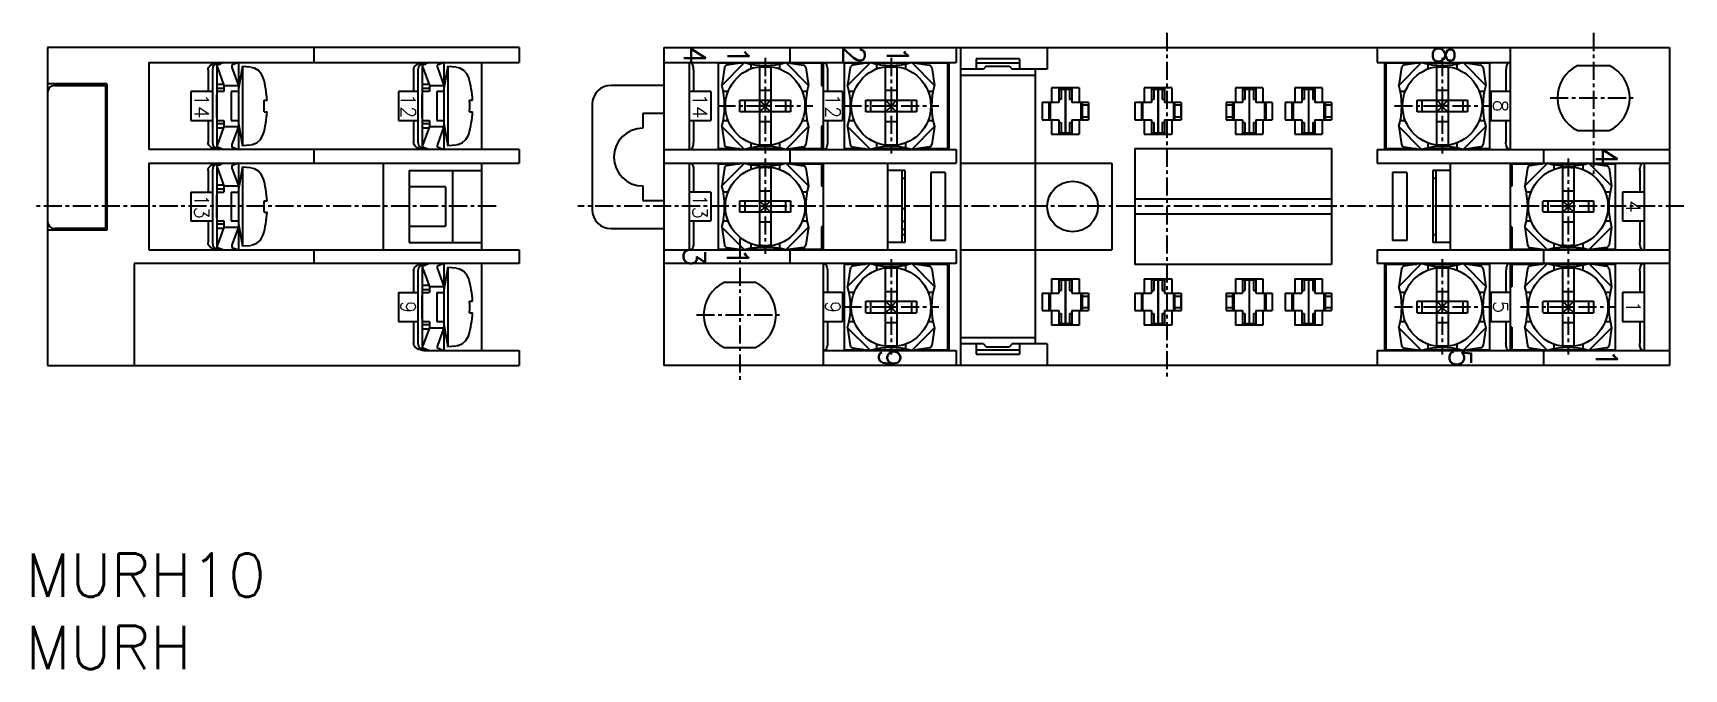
# Model space of a CAD drawing. Extents: x 83 to 197, y 71 to 115.
import ezdxf
from ezdxf.enums import TextEntityAlignment as Align

# ---------------------------------------------------------------- set-up
doc = ezdxf.new("R2010")
doc.units = 0
doc.linetypes.add('CENTER', pattern=[2, 1.25, -0.25, 0.25, -0.25])
doc.layers.get('0').update_dxf_attribs({"linetype": 'CONTINUOUS'})
doc.layers.add('CENTER', color=1, linetype='CENTER')
doc.styles.get("Standard").update_dxf_attribs({"font": 'txt.shx', "bigfont": 'extfont.shx'})

msp = doc.modelspace()

# ---------------------------------------------------------------- texts
at = {"color": 7, "linetype": 'CONTINUOUS'}
for s, height, p in [('4', 1.5, (128.64, 113.27)), ('1', 1.5, (131.64, 113.27)), ('2', 1.5, (139.65, 113.28)), ('1', 1.5, (142.65, 113.28)), ('8', 1.5, (180.4, 113.28)), ('14', 1, (94.55, 109.76)), ('12', 1, (108.83, 109.76)), ('14', 1, (129, 109.76)), ('12', 1, (138.18, 109.76)), ('8', 1, (184.33, 109.76)), ('4', 1.5, (191.65, 106.28)), ('13', 1, (94.55, 102.81)), ('13', 1, (129, 102.81)), ('4', 1, (193.5, 102.81)), ('3', 1.5, (128.61, 99.33)), ('1', 1.5, (131.61, 99.33)), ('9', 1, (108.83, 95.86)), ('9', 1, (138.18, 95.86)), ('5', 1, (184.33, 95.86)), ('1', 1, (193.5, 95.86)), ('9', 1.5, (142.1, 92.33)), ('5', 1.5, (181.55, 92.33)), ('1', 1.5, (191.65, 92.33))]:
    msp.add_text(s, height=height, rotation=270, dxfattribs=at).set_placement(p, align=Align.MIDDLE)
for s, p in [('MURH10', (82.39, 77.33)), ('MURH', (82.39, 72.33))]:
    msp.add_text(s, height=3, dxfattribs=at).set_placement(p, align=Align.MIDDLE_LEFT)

# ---------------------------------------------------------------- linework, layer by layer
at = {"color": 7, "linetype": 'CONTINUOUS'}
for p, q in [((116.5, 113.81), (83.9, 113.81)), ((83.9, 113.81), (83.9, 91.81)), ((102.3, 113.81), (102.3, 112.76)), ((116.5, 113.81), (116.5, 112.76)), ((126.5, 113.81), (196, 113.81)), ((126.5, 113.81), (126.5, 91.81)), ((135.2, 113.81), (135.2, 112.76)), ((146.7, 113.81), (146.7, 112.76)), ((147, 113.81), (147, 91.81)), ((148.08, 113.01), (148.08, 112.31)), ((151.08, 113.01), (148.08, 113.01)), ((151.08, 113.01), (151.08, 112.31)), ((153, 113.81), (153, 112.31)), ((175.8, 113.81), (175.8, 112.76)), ((185, 113.81), (185, 106.76)), ((196, 113.81), (196, 91.81)), ((90.9, 112.76), (90.9, 106.76)), ((90.9, 112.76), (116.5, 112.76)), ((95, 112.26), (95, 110.76)), ((95.3, 112.26), (95.3, 107.26)), ((95.58, 112.71), (95.6, 112.71)), ((95.6, 112.71), (95.6, 106.81)), ((95.6, 112.65), (95.84, 112.65)), ((96.1, 112.76), (95.65, 112.58)), ((95.65, 112.41), (96.1, 111.18)), ((97.1, 112.76), (96.65, 112.58)), ((96.65, 112.41), (97.1, 111.18)), ((97.1, 112.76), (97.1, 106.76)), ((97.37, 112.51), (97.1, 110.96)), ((97.37, 112.51), (97.94, 112.46)), ((97.37, 112.51), (97.37, 107.01)), ((98, 112.45), (98, 112.42)), ((109.2, 112.26), (109.2, 110.76)), ((109.5, 112.26), (109.5, 107.26)), ((109.78, 112.71), (109.8, 112.71)), ((109.8, 112.71), (109.8, 106.81)), ((109.8, 112.65), (110.04, 112.65)), ((110.3, 112.76), (109.85, 112.58)), ((109.85, 112.41), (110.3, 111.18)), ((111.3, 112.76), (110.85, 112.58)), ((110.85, 112.41), (111.3, 111.18)), ((111.3, 112.76), (111.3, 106.76)), ((111.57, 112.51), (111.3, 110.96)), ((111.57, 112.51), (112.14, 112.46)), ((111.57, 112.51), (111.57, 107.01)), ((112.2, 112.45), (112.2, 112.42)), ((113.9, 112.76), (113.9, 106.76)), ((126.5, 112.76), (146.7, 112.76)), ((128.25, 112.76), (128.25, 106.76)), ((128.55, 112.26), (128.55, 110.76)), ((130.25, 112.76), (130.25, 106.76)), ((131.9, 112.73), (130.25, 112.73)), ((131.73, 112.71), (130.25, 112.71)), ((132.07, 112.76), (130.5, 111.18)), ((130.68, 112.41), (130.5, 111.18)), ((132.07, 112.76), (130.85, 112.58)), ((131.25, 112.73), (131.25, 112.71)), ((131.25, 112.73), (131.3, 112.71)), ((134.84, 112.73), (132.16, 112.73)), ((134.74, 112.71), (132.26, 112.71)), ((132.5, 112.65), (132.5, 112.32)), ((133.1, 112.42), (133.1, 107.09)), ((133.9, 112.42), (133.9, 107.09)), ((134.5, 112.65), (134.5, 112.32)), ((134.93, 112.76), (136.15, 112.58)), ((134.93, 112.76), (136.5, 111.18)), ((137.5, 112.73), (135.1, 112.73)), ((137.4, 112.71), (135.27, 112.71)), ((136.32, 112.41), (136.5, 111.18)), ((137.15, 112.73), (137.1, 112.71)), ((137.15, 112.73), (137.15, 112.71)), ((137.4, 112.71), (137.4, 111.16)), ((137.5, 112.76), (137.5, 106.76)), ((137.8, 112.26), (137.8, 110.76)), ((138.95, 112.76), (138.95, 106.76)), ((140.6, 112.73), (138.95, 112.73)), ((140.43, 112.71), (138.95, 112.71)), ((140.77, 112.76), (139.2, 111.18)), ((139.38, 112.41), (139.2, 111.18)), ((140.77, 112.76), (139.55, 112.58)), ((139.95, 112.73), (139.98, 112.71)), ((139.95, 112.73), (139.95, 112.71)), ((143.54, 112.73), (140.86, 112.73)), ((143.44, 112.71), (140.96, 112.71)), ((141.2, 112.65), (141.2, 112.32)), ((141.8, 112.42), (141.8, 107.09)), ((142.6, 112.42), (142.6, 107.09)), ((142.65, 112.73), (142.63, 112.71)), ((142.65, 112.73), (142.65, 112.71)), ((142.95, 112.76), (142.95, 112.73)), ((143.2, 112.65), (143.2, 112.32)), ((143.63, 112.76), (144.85, 112.58)), ((143.63, 112.76), (145.2, 111.18)), ((146.2, 112.73), (143.8, 112.73)), ((146.1, 112.71), (143.97, 112.71)), ((145.02, 112.41), (145.2, 111.18)), ((145.85, 112.76), (145.85, 112.73)), ((146.1, 112.71), (146.1, 106.81)), ((146.15, 111.93), (146.1, 111.93)), ((146.15, 112.73), (146.15, 111.93)), ((146.2, 112.23), (146.15, 112.23)), ((146.2, 112.76), (146.2, 106.76)), ((148.58, 112.31), (147, 112.31)), ((152.15, 111.86), (147, 111.86)), ((151.08, 112.73), (148.08, 112.73)), ((148.78, 112.51), (148.58, 112.31)), ((148.78, 112.51), (150.38, 112.51)), ((150.38, 112.51), (150.58, 112.31)), ((153, 112.31), (150.58, 112.31)), ((152.15, 112.31), (152.15, 93.31)), ((175.8, 112.76), (185, 112.76)), ((176.3, 112.76), (176.3, 106.76)), ((178.7, 112.73), (176.3, 112.73)), ((176.35, 112.23), (176.3, 112.23)), ((176.35, 112.73), (176.35, 111.93)), ((176.4, 111.93), (176.35, 111.93)), ((178.53, 112.71), (176.4, 112.71)), ((176.4, 112.71), (176.4, 106.81)), ((176.65, 112.76), (176.65, 112.73)), ((178.87, 112.76), (177.3, 111.18)), ((177.48, 112.41), (177.3, 111.18)), ((178.87, 112.76), (177.65, 112.58)), ((181.64, 112.73), (178.96, 112.73)), ((181.54, 112.71), (179.06, 112.71)), ((179.3, 112.65), (179.3, 112.32)), ((179.55, 112.76), (179.55, 112.73)), ((179.85, 112.73), (179.85, 112.71)), ((179.85, 112.73), (179.88, 112.71)), ((179.9, 112.42), (179.9, 107.09)), ((180.7, 112.42), (180.7, 107.09)), ((181.3, 112.65), (181.3, 112.32)), ((181.73, 112.76), (183.3, 111.18)), ((181.73, 112.76), (182.95, 112.58)), ((183.55, 112.73), (181.9, 112.73)), ((183.55, 112.71), (182.07, 112.71)), ((182.55, 112.73), (182.53, 112.71)), ((182.55, 112.73), (182.55, 112.71)), ((183.12, 112.41), (183.3, 111.18)), ((183.55, 112.76), (183.55, 106.76)), ((184.7, 112.26), (184.7, 110.76)), ((189.66, 112.56), (191.84, 112.56)), ((88, 111.28), (83.9, 111.28)), ((88, 111.28), (88, 101.18)), ((95.3, 110.76), (93.8, 110.76)), ((93.8, 110.76), (93.8, 108.76)), ((95.6, 111.26), (96.08, 111.26)), ((96.1, 110.96), (95.6, 110.96)), ((96.1, 110.76), (95.6, 110.76)), ((96.1, 111.18), (97.1, 111.18)), ((96.1, 111.18), (96.1, 110.76)), ((97.1, 110.76), (96.6, 110.76)), ((96.6, 110.76), (96.6, 108.76)), ((109.5, 110.76), (108.15, 110.76)), ((108.15, 110.76), (108.15, 108.76)), ((109.8, 111.26), (110.28, 111.26)), ((110.3, 110.96), (109.8, 110.96)), ((110.3, 110.76), (109.8, 110.76)), ((110.3, 111.18), (110.3, 110.76)), ((110.3, 111.18), (111.3, 111.18)), ((110.8, 110.76), (110.8, 108.76)), ((111.3, 110.76), (110.8, 110.76)), ((126.5, 111.18), (122.85, 111.18)), ((129.75, 110.76), (128.25, 110.76)), ((129.75, 110.76), (129.75, 108.76)), ((130.94, 110.76), (130.6, 110.76)), ((133.9, 110.82), (133.1, 110.82)), ((136.4, 110.76), (136.06, 110.76)), ((137.4, 111.71), (137.5, 111.71)), ((137.5, 111.23), (137.4, 111.23)), ((137.5, 111.18), (137.4, 111.18)), ((137.5, 111.16), (137.4, 111.16)), ((138.85, 110.76), (137.5, 110.76)), ((138.85, 110.76), (138.85, 108.76)), ((139.64, 110.76), (139.3, 110.76)), ((142.6, 110.82), (141.8, 110.82)), ((145.1, 110.76), (144.76, 110.76)), ((146.1, 111.53), (146.15, 111.53)), ((146.2, 111.23), (146.1, 111.23)), ((146.2, 111.73), (146.15, 111.73)), ((146.15, 111.73), (146.15, 111.23)), ((155.2, 111.01), (153.3, 111.01)), ((153.3, 111.01), (153.3, 110.01)), ((153.8, 111.01), (153.8, 110.01)), ((154.24, 110.91), (153.8, 110.91)), ((153.96, 110.91), (153.96, 110.21)), ((154.24, 110.91), (154.24, 107.91)), ((154.26, 110.91), (154.26, 107.91)), ((154.7, 110.91), (154.26, 110.91)), ((154.54, 110.91), (154.54, 110.21)), ((154.7, 111.01), (154.7, 110.01)), ((155.2, 111.01), (155.2, 110.01)), ((161.6, 111.01), (159.7, 111.01)), ((159.7, 111.01), (159.7, 110.01)), ((160.2, 111.01), (160.2, 110.01)), ((160.64, 110.91), (160.2, 110.91)), ((160.36, 110.91), (160.36, 110.21)), ((160.64, 110.91), (160.64, 107.91)), ((161.1, 110.91), (160.66, 110.91)), ((160.66, 110.91), (160.66, 107.91)), ((160.7, 111.01), (160.7, 110.91)), ((160.94, 110.91), (160.94, 110.21)), ((161.1, 111.01), (161.1, 110.01)), ((161.6, 111.01), (161.6, 110.01)), ((166, 111.01), (166, 110.01)), ((167.9, 111.01), (166, 111.01)), ((166.5, 111.01), (166.5, 110.01)), ((166.94, 110.91), (166.5, 110.91)), ((167.25, 110.96), (166.65, 110.96)), ((166.66, 110.91), (166.66, 110.21)), ((166.94, 110.91), (166.94, 107.91)), ((167.4, 110.91), (166.96, 110.91)), ((166.96, 110.91), (166.96, 107.91)), ((167.24, 110.91), (167.24, 110.21)), ((167.4, 111.01), (167.4, 110.01)), ((167.9, 111.01), (167.9, 110.01)), ((170.1, 111.01), (170.1, 110.01)), ((172, 111.01), (170.1, 111.01)), ((170.6, 111.01), (170.6, 110.01)), ((171.04, 110.91), (170.6, 110.91)), ((170.76, 110.91), (170.76, 110.21)), ((171.04, 110.91), (171.04, 107.91)), ((171.06, 110.91), (171.06, 107.91)), ((171.5, 110.91), (171.06, 110.91)), ((171.34, 110.91), (171.34, 110.21)), ((171.5, 111.01), (171.5, 110.01)), ((172, 111.01), (172, 110.01)), ((176.35, 111.73), (176.3, 111.73)), ((176.4, 111.23), (176.3, 111.23)), ((176.35, 111.73), (176.35, 111.23)), ((176.35, 111.53), (176.4, 111.53)), ((177.74, 110.76), (177.4, 110.76)), ((180.7, 110.82), (179.9, 110.82)), ((183.2, 110.76), (182.86, 110.76)), ((185, 110.76), (183.65, 110.76)), ((183.65, 110.76), (183.65, 108.76)), ((98.87, 110.16), (99.08, 110.16)), ((113.07, 110.16), (113.28, 110.16)), ((121.55, 109.88), (121.55, 102.58)), ((131.76, 110.16), (133.1, 110.16)), ((132.09, 110.16), (132.09, 109.36)), ((133.9, 109.76), (133.1, 109.76)), ((133.12, 110.16), (133.88, 110.16)), ((133.12, 110.16), (133.5, 109.78)), ((133.5, 109.73), (133.12, 109.36)), ((133.5, 110.16), (133.5, 109.78)), ((133.88, 110.16), (133.5, 109.78)), ((133.5, 109.73), (133.88, 109.36)), ((133.5, 109.73), (133.5, 109.36)), ((133.9, 110.16), (135.25, 110.16)), ((134.91, 110.16), (134.91, 109.36)), ((140.46, 110.16), (141.8, 110.16)), ((140.79, 110.16), (140.79, 109.36)), ((142.6, 109.76), (141.8, 109.76)), ((141.82, 110.16), (142.58, 110.16)), ((141.82, 110.16), (142.2, 109.78)), ((142.2, 109.73), (141.82, 109.36)), ((142.58, 110.16), (142.2, 109.78)), ((142.2, 110.16), (142.2, 109.78)), ((142.2, 109.73), (142.2, 109.36)), ((142.2, 109.73), (142.58, 109.36)), ((142.6, 110.16), (143.95, 110.16)), ((143.61, 110.16), (143.61, 109.36)), ((146.1, 110.51), (146.2, 110.51)), ((147, 109.81), (147, 96.21)), ((153.8, 110.01), (152.65, 110.01)), ((152.65, 110.01), (152.65, 108.81)), ((153.1, 110.01), (153.1, 108.81)), ((153.19, 110.01), (153.19, 108.81)), ((153.96, 110.21), (153.8, 110.21)), ((154.24, 109.91), (154.26, 109.91)), ((154.26, 109.6), (154.24, 109.6)), ((154.7, 110.21), (154.54, 110.21)), ((155.85, 110.01), (154.7, 110.01)), ((155.31, 110.01), (155.31, 108.81)), ((155.4, 110.01), (155.4, 108.81)), ((155.83, 109.81), (155.4, 109.81)), ((155.83, 109.81), (155.83, 109.01)), ((155.85, 110.01), (155.85, 108.81)), ((159.05, 110.01), (159.05, 108.81)), ((160.2, 110.01), (159.05, 110.01)), ((159.5, 110.01), (159.5, 108.81)), ((159.59, 110.01), (159.59, 108.81)), ((160.36, 110.21), (160.2, 110.21)), ((160.64, 109.91), (160.66, 109.91)), ((160.66, 109.6), (160.64, 109.6)), ((161.1, 110.21), (160.94, 110.21)), ((162.25, 110.01), (161.1, 110.01)), ((161.71, 110.01), (161.71, 108.81)), ((161.8, 110.01), (161.8, 108.81)), ((162.23, 109.81), (161.8, 109.81)), ((162.23, 109.81), (162.23, 109.01)), ((162.25, 110.01), (162.25, 108.81)), ((166.5, 110.01), (165.35, 110.01)), ((165.35, 110.01), (165.35, 108.81)), ((165.8, 109.81), (165.37, 109.81)), ((165.37, 109.81), (165.37, 109.01)), ((165.8, 110.01), (165.8, 108.81)), ((165.89, 110.01), (165.89, 108.81)), ((166.66, 110.21), (166.5, 110.21)), ((166.96, 110.66), (166.94, 110.66)), ((166.94, 109.91), (166.96, 109.91)), ((166.96, 109.6), (166.94, 109.6)), ((167.4, 110.21), (167.24, 110.21)), ((168.55, 110.01), (167.4, 110.01)), ((168.01, 110.01), (168.01, 108.81)), ((168.1, 110.01), (168.1, 108.81)), ((168.55, 110.01), (168.55, 108.81)), ((170.6, 110.01), (169.45, 110.01)), ((169.45, 110.01), (169.45, 108.81)), ((169.9, 110.01), (169.9, 108.81)), ((169.99, 110.01), (169.99, 108.81)), ((170.76, 110.21), (170.6, 110.21)), ((171.04, 109.91), (171.06, 109.91)), ((171.06, 109.6), (171.04, 109.6)), ((171.5, 110.21), (171.34, 110.21)), ((172.65, 110.01), (171.5, 110.01)), ((172.11, 110.01), (172.11, 108.81)), ((172.2, 110.01), (172.2, 108.81)), ((172.63, 109.81), (172.2, 109.81)), ((172.63, 109.81), (172.63, 109.01)), ((172.65, 110.01), (172.65, 108.81)), ((176.3, 110.51), (176.4, 110.51)), ((178.56, 110.16), (179.9, 110.16)), ((178.89, 110.16), (178.89, 109.36)), ((180.7, 109.76), (179.9, 109.76)), ((179.92, 110.16), (180.3, 109.78)), ((179.92, 110.16), (180.68, 110.16)), ((180.3, 109.73), (179.92, 109.36)), ((180.68, 110.16), (180.3, 109.78)), ((180.3, 110.16), (180.3, 109.78)), ((180.3, 109.73), (180.68, 109.36)), ((180.3, 109.73), (180.3, 109.36)), ((180.7, 110.16), (182.05, 110.16)), ((181.71, 110.16), (181.71, 109.36)), ((93.8, 108.76), (95.3, 108.76)), ((95, 108.76), (95, 107.26)), ((95.6, 108.76), (96.1, 108.76)), ((95.6, 108.56), (96.1, 108.56)), ((96.1, 108.76), (96.1, 108.33)), ((96.6, 108.76), (97.1, 108.76)), ((97.1, 108.56), (97.37, 107.01)), ((98.87, 109.36), (99.08, 109.36)), ((108.15, 108.76), (109.5, 108.76)), ((109.2, 108.76), (109.2, 107.26)), ((109.8, 108.76), (110.3, 108.76)), ((109.8, 108.56), (110.3, 108.56)), ((110.3, 108.76), (110.3, 108.33)), ((110.8, 108.76), (111.3, 108.76)), ((111.3, 108.56), (111.57, 107.01)), ((113.07, 109.36), (113.28, 109.36)), ((126.5, 109.23), (125.05, 109.23)), ((125.05, 109.23), (125.05, 108.23)), ((128.25, 108.76), (129.75, 108.76)), ((128.55, 108.76), (128.55, 107.26)), ((130.6, 108.76), (130.94, 108.76)), ((133.1, 109.36), (131.76, 109.36)), ((133.1, 108.69), (133.9, 108.69)), ((133.88, 109.36), (133.12, 109.36)), ((135.25, 109.36), (133.9, 109.36)), ((136.06, 108.76), (136.4, 108.76)), ((137.5, 108.76), (138.85, 108.76)), ((137.8, 108.76), (137.8, 107.26)), ((139.3, 108.76), (139.64, 108.76)), ((141.8, 109.36), (140.46, 109.36)), ((141.8, 108.69), (142.6, 108.69)), ((142.58, 109.36), (141.82, 109.36)), ((143.95, 109.36), (142.6, 109.36)), ((144.76, 108.76), (145.1, 108.76)), ((146.1, 109.01), (146.2, 109.01)), ((152.65, 108.81), (153.8, 108.81)), ((153.3, 108.81), (153.3, 107.81)), ((153.8, 108.81), (153.8, 107.81)), ((153.8, 108.61), (153.96, 108.61)), ((153.96, 108.61), (153.96, 107.91)), ((154.24, 109.21), (154.26, 109.21)), ((154.26, 108.91), (154.24, 108.91)), ((154.54, 108.61), (154.7, 108.61)), ((154.54, 108.61), (154.54, 107.91)), ((154.7, 108.81), (154.7, 107.81)), ((154.7, 108.81), (155.85, 108.81)), ((155.2, 108.81), (155.2, 107.81)), ((155.4, 109.01), (155.83, 109.01)), ((159.05, 108.81), (160.2, 108.81)), ((159.7, 108.81), (159.7, 107.81)), ((160.2, 108.81), (160.2, 107.81)), ((160.2, 108.61), (160.36, 108.61)), ((160.36, 108.61), (160.36, 107.91)), ((160.64, 109.21), (160.66, 109.21)), ((160.66, 108.91), (160.64, 108.91)), ((160.94, 108.61), (161.1, 108.61)), ((160.94, 108.61), (160.94, 107.91)), ((161.1, 108.81), (162.25, 108.81)), ((161.1, 108.81), (161.1, 107.81)), ((161.6, 108.81), (161.6, 107.81)), ((161.8, 109.01), (162.23, 109.01)), ((165.35, 108.81), (166.5, 108.81)), ((165.37, 109.01), (165.8, 109.01)), ((166, 108.81), (166, 107.81)), ((166.5, 108.81), (166.5, 107.81)), ((166.5, 108.61), (166.66, 108.61)), ((166.66, 108.61), (166.66, 107.91)), ((166.94, 109.21), (166.96, 109.21)), ((166.96, 108.91), (166.94, 108.91)), ((167.24, 108.61), (167.24, 107.91)), ((167.24, 108.61), (167.4, 108.61)), ((167.4, 108.81), (167.4, 107.81)), ((167.4, 108.81), (168.55, 108.81)), ((167.9, 108.81), (167.9, 107.81)), ((169.45, 108.81), (170.6, 108.81)), ((170.1, 108.81), (170.1, 107.81)), ((170.6, 108.81), (170.6, 107.81)), ((170.6, 108.61), (170.76, 108.61)), ((170.76, 108.61), (170.76, 107.91)), ((171.04, 109.21), (171.06, 109.21)), ((171.06, 108.91), (171.04, 108.91)), ((171.34, 108.61), (171.5, 108.61)), ((171.34, 108.61), (171.34, 107.91)), ((171.5, 108.81), (171.5, 107.81)), ((171.5, 108.81), (172.65, 108.81)), ((172, 108.81), (172, 107.81)), ((172.2, 109.01), (172.63, 109.01)), ((176.3, 109.01), (176.4, 109.01)), ((177.4, 108.76), (177.74, 108.76)), ((179.9, 109.36), (178.56, 109.36)), ((179.9, 108.69), (180.7, 108.69)), ((180.68, 109.36), (179.92, 109.36)), ((182.05, 109.36), (180.7, 109.36)), ((182.86, 108.76), (183.2, 108.76)), ((183.65, 108.76), (185, 108.76)), ((184.7, 108.76), (184.7, 107.26)), ((95.6, 108.26), (96.08, 108.26)), ((96.1, 108.33), (95.65, 107.1)), ((96.1, 108.33), (97.1, 108.33)), ((97.1, 108.33), (96.65, 107.1)), ((109.8, 108.26), (110.28, 108.26)), ((110.3, 108.33), (109.85, 107.1)), ((110.3, 108.33), (111.3, 108.33)), ((111.3, 108.33), (110.85, 107.1)), ((130.5, 108.33), (130.68, 107.1)), ((130.5, 108.33), (132.07, 106.76)), ((136.5, 108.33), (134.93, 106.76)), ((136.5, 108.33), (136.32, 107.1)), ((137.5, 108.36), (137.4, 108.36)), ((137.4, 108.36), (137.4, 106.81)), ((137.4, 107.81), (137.5, 107.81)), ((139.2, 108.33), (139.38, 107.1)), ((139.2, 108.33), (140.77, 106.76)), ((145.2, 108.33), (143.63, 106.76)), ((145.2, 108.33), (145.02, 107.1)), ((146.1, 107.81), (146.2, 107.81)), ((153.3, 107.81), (155.2, 107.81)), ((153.8, 107.91), (154.24, 107.91)), ((153.95, 107.86), (154.55, 107.86)), ((154.24, 108.16), (154.26, 108.16)), ((154.26, 107.91), (154.7, 107.91)), ((159.7, 107.81), (161.6, 107.81)), ((160.2, 107.91), (160.64, 107.91)), ((160.35, 107.86), (160.95, 107.86)), ((160.64, 108.16), (160.66, 108.16)), ((160.66, 107.91), (161.1, 107.91)), ((160.7, 107.86), (160.7, 107.81)), ((166, 107.81), (167.9, 107.81)), ((166.5, 107.91), (166.94, 107.91)), ((166.96, 107.91), (167.4, 107.91)), ((170.1, 107.81), (172, 107.81)), ((170.6, 107.91), (171.04, 107.91)), ((170.75, 107.86), (171.35, 107.86)), ((171.04, 108.16), (171.06, 108.16)), ((171.06, 107.91), (171.5, 107.91)), ((177.3, 108.33), (177.48, 107.1)), ((177.3, 108.33), (178.87, 106.76)), ((183.3, 108.33), (181.73, 106.76)), ((183.3, 108.33), (183.12, 107.1)), ((189.66, 108.06), (191.84, 108.06)), ((116.5, 106.76), (90.9, 106.76)), ((95.58, 106.81), (95.6, 106.81)), ((95.6, 106.86), (95.84, 106.86)), ((95.65, 106.93), (96.1, 106.76)), ((96.65, 106.93), (97.1, 106.76)), ((97.94, 107.05), (97.37, 107.01)), ((98, 107.09), (98, 107.06)), ((102.3, 106.76), (102.3, 105.81)), ((109.78, 106.81), (109.8, 106.81)), ((109.8, 106.86), (110.04, 106.86)), ((109.85, 106.93), (110.3, 106.76)), ((110.85, 106.93), (111.3, 106.76)), ((112.14, 107.05), (111.57, 107.01)), ((112.2, 107.09), (112.2, 107.06)), ((116.5, 106.76), (116.5, 105.81)), ((126.5, 106.76), (146.7, 106.76)), ((130.25, 106.81), (131.73, 106.81)), ((130.85, 106.93), (132.07, 106.76)), ((132.26, 106.81), (134.74, 106.81)), ((132.5, 107.19), (132.5, 106.86)), ((134.5, 107.19), (134.5, 106.86)), ((136.15, 106.93), (134.93, 106.76)), ((135.2, 106.76), (135.2, 105.81)), ((135.27, 106.81), (137.5, 106.81)), ((138.95, 106.81), (140.43, 106.81)), ((139.55, 106.93), (140.77, 106.76)), ((140.96, 106.81), (143.44, 106.81)), ((141.2, 107.19), (141.2, 106.86)), ((141.7, 106.81), (141.7, 106.76)), ((142.7, 106.81), (142.7, 106.76)), ((143.2, 107.19), (143.2, 106.86)), ((144.85, 106.93), (143.63, 106.76)), ((143.97, 106.81), (146.1, 106.81)), ((145.5, 106.81), (145.5, 106.76)), ((146.7, 106.76), (146.7, 105.81)), ((159.05, 106.81), (159.05, 98.81)), ((159.05, 106.81), (172.65, 106.81)), ((172.65, 106.81), (172.65, 98.81)), ((175.8, 106.76), (196, 106.76)), ((175.8, 106.76), (175.8, 105.81)), ((176.3, 106.81), (178.53, 106.81)), ((176.85, 106.81), (176.85, 106.76)), ((177.65, 106.93), (178.87, 106.76)), ((178.05, 106.81), (178.05, 106.76)), ((179.06, 106.81), (181.54, 106.81)), ((179.3, 107.19), (179.3, 106.86)), ((179.8, 106.81), (179.8, 106.76)), ((180.8, 106.81), (180.8, 106.76)), ((181.3, 107.19), (181.3, 106.86)), ((182.95, 106.93), (181.73, 106.76)), ((182.07, 106.81), (183.55, 106.81)), ((182.55, 106.81), (182.55, 106.76)), ((187.3, 106.76), (187.3, 105.81)), ((90.9, 105.81), (116.5, 105.81)), ((90.9, 105.81), (90.9, 99.81)), ((95, 105.31), (95, 103.81)), ((95.3, 105.31), (95.3, 100.31)), ((95.6, 105.76), (95.58, 105.76)), ((95.6, 105.76), (95.6, 99.86)), ((95.6, 105.7), (95.84, 105.7)), ((96.1, 105.81), (95.65, 105.63)), ((95.65, 105.46), (96.1, 104.23)), ((97.1, 105.81), (96.65, 105.63)), ((96.65, 105.46), (97.1, 104.23)), ((97.1, 105.81), (97.1, 99.81)), ((97.37, 105.56), (97.1, 104.01)), ((97.37, 105.56), (97.94, 105.51)), ((97.37, 105.56), (97.37, 100.06)), ((98, 105.5), (98, 105.47)), ((107.1, 105.81), (107.1, 99.81)), ((108.9, 105.31), (108.9, 100.31)), ((108.9, 105.31), (113.9, 105.31)), ((111.9, 105.31), (111.9, 100.31)), ((113.9, 105.81), (113.9, 99.81)), ((126.5, 105.81), (146.7, 105.81)), ((128.25, 105.81), (128.25, 99.81)), ((128.55, 105.31), (128.55, 103.81)), ((130.25, 105.81), (130.25, 99.81)), ((130.25, 105.76), (131.73, 105.76)), ((132.07, 105.81), (130.5, 104.23)), ((130.68, 105.46), (130.5, 104.23)), ((132.07, 105.81), (130.85, 105.63)), ((132.26, 105.76), (134.74, 105.76)), ((132.5, 105.7), (132.5, 105.37)), ((133.1, 105.47), (133.1, 100.14)), ((133.9, 105.47), (133.9, 100.14)), ((134.5, 105.7), (134.5, 105.37)), ((134.93, 105.81), (136.5, 104.23)), ((134.93, 105.81), (136.15, 105.63)), ((135.27, 105.76), (137.5, 105.76)), ((136.32, 105.46), (136.5, 104.23)), ((137.4, 105.76), (137.4, 104.21)), ((137.5, 105.81), (137.5, 99.81)), ((141.95, 105.81), (141.95, 99.81)), ((143.15, 105.31), (141.95, 105.31)), ((142.95, 105.31), (142.95, 100.31)), ((143.15, 105.31), (143.15, 100.31)), ((144.95, 105.16), (144.95, 100.46)), ((145.95, 105.16), (144.95, 105.16)), ((145.95, 105.16), (145.95, 100.46)), ((147, 105.81), (157.45, 105.81)), ((157.45, 105.81), (157.45, 99.81)), ((175.8, 105.81), (196, 105.81)), ((177.85, 105.16), (176.85, 105.16)), ((176.85, 105.16), (176.85, 100.46)), ((177.85, 105.16), (177.85, 100.46)), ((179.65, 105.31), (179.65, 100.31)), ((180.85, 105.31), (179.65, 105.31)), ((179.85, 105.31), (179.85, 100.31)), ((180.85, 105.81), (180.85, 99.81)), ((185, 105.81), (185, 99.81)), ((185, 105.76), (187.23, 105.76)), ((185.1, 105.76), (185.1, 104.21)), ((187.57, 105.81), (186, 104.23)), ((186.18, 105.46), (186, 104.23)), ((187.57, 105.81), (186.35, 105.63)), ((187.76, 105.76), (190.24, 105.76)), ((188, 105.7), (188, 105.37)), ((188.6, 105.47), (188.6, 100.14)), ((189.4, 105.47), (189.4, 100.14)), ((190, 105.7), (190, 105.37)), ((190.43, 105.81), (191.65, 105.63)), ((190.43, 105.81), (192, 104.23)), ((190.77, 105.76), (192.25, 105.76)), ((191.82, 105.46), (192, 104.23)), ((192.25, 105.81), (192.25, 99.81)), ((193.95, 105.31), (193.95, 103.81)), ((194.25, 105.81), (194.25, 99.81)), ((95.6, 104.31), (96.08, 104.31)), ((96.1, 104.01), (95.6, 104.01)), ((96.1, 104.23), (96.1, 103.81)), ((96.1, 104.23), (97.1, 104.23)), ((111.4, 104.16), (108.9, 104.16)), ((111.4, 104.16), (111.4, 101.46)), ((125.05, 104.23), (125.05, 103.23)), ((133.9, 103.87), (133.1, 103.87)), ((137.4, 104.76), (137.5, 104.76)), ((137.5, 104.21), (137.4, 104.21)), ((142.95, 104.76), (143.15, 104.76)), ((179.65, 104.76), (179.85, 104.76)), ((185, 104.76), (185.1, 104.76)), ((185.1, 104.21), (185, 104.21)), ((189.4, 103.87), (188.6, 103.87)), ((93.8, 103.81), (95.3, 103.81)), ((93.8, 103.81), (93.8, 101.81)), ((95.6, 103.81), (96.1, 103.81)), ((96.6, 103.81), (96.6, 101.81)), ((96.6, 103.81), (97.1, 103.81)), ((98.87, 103.21), (99.08, 103.21)), ((125.05, 103.23), (126.5, 103.23)), ((129.75, 103.81), (128.25, 103.81)), ((129.75, 103.81), (129.75, 101.81)), ((130.94, 103.81), (130.6, 103.81)), ((131.76, 103.21), (133.1, 103.21)), ((132.09, 103.21), (132.09, 102.41)), ((133.9, 102.81), (133.1, 102.81)), ((133.12, 103.21), (133.5, 102.83)), ((133.12, 103.21), (133.88, 103.21)), ((133.5, 102.78), (133.12, 102.41)), ((133.88, 103.21), (133.5, 102.83)), ((133.5, 103.21), (133.5, 102.83)), ((133.5, 102.78), (133.88, 102.41)), ((133.5, 102.78), (133.5, 102.41)), ((133.9, 103.21), (135.25, 103.21)), ((134.91, 103.21), (134.91, 102.41)), ((136.4, 103.81), (136.06, 103.81)), ((172.65, 103.31), (159.05, 103.31)), ((186.44, 103.81), (186.1, 103.81)), ((187.26, 103.21), (188.6, 103.21)), ((187.59, 103.21), (187.59, 102.41)), ((189.4, 102.81), (188.6, 102.81)), ((188.62, 103.21), (189, 102.83)), ((188.62, 103.21), (189.38, 103.21)), ((189, 102.78), (188.62, 102.41)), ((189.38, 103.21), (189, 102.83)), ((189, 103.21), (189, 102.83)), ((189, 102.78), (189, 102.41)), ((189, 102.78), (189.38, 102.41)), ((189.4, 103.21), (190.75, 103.21)), ((190.41, 103.21), (190.41, 102.41)), ((191.9, 103.81), (191.56, 103.81)), ((194.25, 103.81), (192.75, 103.81)), ((192.75, 103.81), (192.75, 101.81)), ((93.8, 101.81), (95.3, 101.81)), ((95, 101.81), (95, 100.31)), ((95.6, 101.81), (96.1, 101.81)), ((95.6, 101.61), (96.1, 101.61)), ((96.1, 101.81), (96.1, 101.38)), ((96.6, 101.81), (97.1, 101.81)), ((97.1, 101.61), (97.37, 100.06)), ((98.87, 102.41), (99.08, 102.41)), ((128.25, 101.81), (129.75, 101.81)), ((128.55, 101.81), (128.55, 100.31)), ((130.6, 101.81), (130.94, 101.81)), ((133.1, 102.41), (131.76, 102.41)), ((133.1, 101.74), (133.9, 101.74)), ((133.88, 102.41), (133.12, 102.41)), ((135.25, 102.41), (133.9, 102.41)), ((136.06, 101.81), (136.4, 101.81)), ((142.95, 102.68), (143.15, 102.68)), ((143.15, 101.78), (142.95, 101.78)), ((159.05, 102.31), (172.65, 102.31)), ((186.1, 101.81), (186.44, 101.81)), ((188.6, 102.41), (187.26, 102.41)), ((188.6, 101.74), (189.4, 101.74)), ((189.38, 102.41), (188.62, 102.41)), ((190.75, 102.41), (189.4, 102.41)), ((191.56, 101.81), (191.9, 101.81)), ((192.75, 101.81), (194.25, 101.81)), ((193.95, 101.81), (193.95, 100.31)), ((88, 101.18), (83.9, 101.18)), ((95.6, 101.31), (96.08, 101.31)), ((96.1, 101.38), (95.65, 100.15)), ((96.1, 101.38), (97.1, 101.38)), ((97.1, 101.38), (96.65, 100.15)), ((108.9, 101.46), (111.4, 101.46)), ((122.85, 101.28), (126.5, 101.28)), ((130.5, 101.38), (130.68, 100.15)), ((130.5, 101.38), (132.07, 99.81)), ((136.5, 101.38), (134.93, 99.81)), ((136.5, 101.38), (136.32, 100.15)), ((137.5, 101.41), (137.4, 101.41)), ((137.4, 101.41), (137.4, 99.86)), ((137.4, 101.28), (137.5, 101.28)), ((137.5, 101.23), (137.4, 101.23)), ((137.5, 100.86), (137.4, 100.86)), ((143.15, 101.23), (142.95, 101.23)), ((143.15, 100.86), (142.95, 100.86)), ((145.95, 100.46), (144.95, 100.46)), ((177.85, 100.46), (176.85, 100.46)), ((179.85, 100.86), (179.65, 100.86)), ((185.1, 101.41), (185, 101.41)), ((185.1, 100.86), (185, 100.86)), ((185.1, 101.41), (185.1, 99.86)), ((186, 101.38), (187.57, 99.81)), ((186, 101.38), (186.18, 100.15)), ((192, 101.38), (190.43, 99.81)), ((192, 101.38), (191.82, 100.15)), ((90.9, 99.81), (116.5, 99.81)), ((95.58, 99.86), (95.6, 99.86)), ((95.6, 99.91), (95.84, 99.91)), ((95.65, 99.98), (96.1, 99.81)), ((96.65, 99.98), (97.1, 99.81)), ((97.94, 100.1), (97.37, 100.06)), ((98, 100.14), (98, 100.11)), ((102.3, 99.81), (102.3, 98.86)), ((108.9, 100.31), (113.9, 100.31)), ((116.5, 99.81), (116.5, 98.86)), ((126.5, 99.81), (146.7, 99.81)), ((130.25, 99.86), (131.73, 99.86)), ((130.85, 99.98), (132.07, 99.81)), ((132.26, 99.86), (134.74, 99.86)), ((132.5, 100.24), (132.5, 99.91)), ((134.5, 100.24), (134.5, 99.91)), ((136.15, 99.98), (134.93, 99.81)), ((135.2, 99.81), (135.2, 98.86)), ((135.27, 99.86), (137.5, 99.86)), ((143.15, 100.31), (141.95, 100.31)), ((146.7, 99.81), (146.7, 98.86)), ((147, 99.81), (157.45, 99.81)), ((175.8, 99.81), (196, 99.81)), ((175.8, 99.81), (175.8, 98.86)), ((180.85, 100.31), (179.65, 100.31)), ((185, 99.86), (187.23, 99.86)), ((186.35, 99.98), (187.57, 99.81)), ((187.3, 99.81), (187.3, 98.86)), ((187.76, 99.86), (190.24, 99.86)), ((188, 100.24), (188, 99.91)), ((190, 100.24), (190, 99.91)), ((191.65, 99.98), (190.43, 99.81)), ((190.77, 99.86), (192.25, 99.86)), ((116.5, 98.86), (89.9, 98.86)), ((89.9, 98.86), (89.9, 91.81)), ((109.2, 98.36), (109.2, 96.86)), ((109.5, 98.36), (109.5, 93.36)), ((109.78, 98.81), (109.8, 98.81)), ((109.8, 98.81), (109.8, 92.91)), ((109.8, 98.75), (110.04, 98.75)), ((110.3, 98.86), (109.85, 98.68)), ((109.85, 98.51), (110.3, 97.28)), ((111.3, 98.86), (110.85, 98.68)), ((110.85, 98.51), (111.3, 97.28)), ((111.3, 98.86), (111.3, 92.86)), ((111.57, 98.61), (111.3, 97.06)), ((111.57, 98.61), (111.57, 93.11)), ((111.57, 98.61), (112.14, 98.56)), ((112.2, 98.55), (112.2, 98.52)), ((113.9, 98.86), (113.9, 92.86)), ((146.7, 98.86), (126.5, 98.86)), ((137.5, 98.86), (137.5, 91.81)), ((137.8, 98.36), (137.8, 96.86)), ((138.95, 98.86), (138.95, 92.86)), ((140.43, 98.81), (138.95, 98.81)), ((140.77, 98.86), (139.2, 97.28)), ((139.38, 98.51), (139.2, 97.28)), ((140.77, 98.86), (139.55, 98.68)), ((139.95, 98.86), (139.95, 98.81)), ((143.44, 98.81), (140.96, 98.81)), ((141.2, 98.75), (141.2, 98.42)), ((141.7, 98.86), (141.7, 98.81)), ((141.8, 98.52), (141.8, 93.19)), ((142.6, 98.52), (142.6, 93.19)), ((142.7, 98.86), (142.7, 98.81)), ((143.2, 98.75), (143.2, 98.42)), ((143.63, 98.86), (145.2, 97.28)), ((143.63, 98.86), (144.85, 98.68)), ((146.1, 98.81), (143.97, 98.81)), ((145.02, 98.51), (145.2, 97.28)), ((145.5, 98.86), (145.5, 98.81)), ((146.1, 98.81), (146.1, 92.91)), ((146.2, 98.86), (146.2, 92.86)), ((172.65, 98.81), (159.05, 98.81)), ((196, 98.86), (175.8, 98.86)), ((176.3, 98.86), (176.3, 92.86)), ((178.53, 98.81), (176.3, 98.81)), ((176.4, 98.81), (176.4, 92.91)), ((176.85, 98.86), (176.85, 98.81)), ((178.87, 98.86), (177.3, 97.28)), ((177.48, 98.51), (177.3, 97.28)), ((178.87, 98.86), (177.65, 98.68)), ((178.05, 98.86), (178.05, 98.81)), ((181.54, 98.81), (179.06, 98.81)), ((179.3, 98.75), (179.3, 98.42)), ((179.8, 98.86), (179.8, 98.81)), ((179.9, 98.52), (179.9, 93.19)), ((180.7, 98.52), (180.7, 93.19)), ((180.8, 98.86), (180.8, 98.81)), ((181.3, 98.75), (181.3, 98.42)), ((181.73, 98.86), (182.95, 98.68)), ((181.73, 98.86), (183.3, 97.28)), ((183.55, 98.81), (182.07, 98.81)), ((183.12, 98.51), (183.3, 97.28)), ((183.55, 98.86), (183.55, 92.86)), ((184.7, 98.36), (184.7, 96.86)), ((185, 98.86), (185, 92.86)), ((187.23, 98.81), (185, 98.81)), ((185.1, 98.81), (185.1, 97.26)), ((187.57, 98.86), (186, 97.28)), ((186.18, 98.51), (186, 97.28)), ((187.57, 98.86), (186.35, 98.68)), ((190.24, 98.81), (187.76, 98.81)), ((188, 98.75), (188, 98.42)), ((188.6, 98.52), (188.6, 93.19)), ((189.4, 98.52), (189.4, 93.19)), ((190, 98.75), (190, 98.42)), ((190.43, 98.86), (191.65, 98.68)), ((190.43, 98.86), (192, 97.28)), ((192.25, 98.81), (190.77, 98.81)), ((191.82, 98.51), (192, 97.28)), ((192.25, 98.86), (192.25, 92.86)), ((193.95, 98.36), (193.95, 96.86)), ((194.25, 98.86), (194.25, 92.86)), ((109.8, 97.36), (110.28, 97.36)), ((110.3, 97.06), (109.8, 97.06)), ((110.3, 97.28), (111.3, 97.28)), ((110.3, 97.28), (110.3, 96.86)), ((132.84, 97.56), (130.66, 97.56)), ((153.3, 97.81), (153.3, 96.81)), ((153.3, 97.81), (155.2, 97.81)), ((153.8, 97.81), (153.8, 96.81)), ((154.24, 97.71), (153.8, 97.71)), ((153.8, 97.01), (153.96, 97.01)), ((153.96, 97.71), (153.96, 97.01)), ((154.24, 97.71), (154.24, 94.71)), ((154.26, 97.71), (154.26, 94.71)), ((154.7, 97.71), (154.26, 97.71)), ((154.54, 97.71), (154.54, 97.01)), ((154.54, 97.01), (154.7, 97.01)), ((154.7, 97.81), (154.7, 96.81)), ((155.2, 97.81), (155.2, 96.81)), ((159.7, 97.81), (161.6, 97.81)), ((159.7, 97.81), (159.7, 96.81)), ((160.2, 97.81), (160.2, 96.81)), ((160.64, 97.71), (160.2, 97.71)), ((160.2, 97.01), (160.36, 97.01)), ((160.36, 97.71), (160.36, 97.01)), ((160.64, 97.71), (160.64, 94.71)), ((161.1, 97.71), (160.66, 97.71)), ((160.66, 97.71), (160.66, 94.71)), ((160.7, 97.81), (160.7, 97.71)), ((160.94, 97.71), (160.94, 97.01)), ((160.94, 97.01), (161.1, 97.01)), ((161.1, 97.81), (161.1, 96.81)), ((161.6, 97.81), (161.6, 96.81)), ((166, 97.81), (167.9, 97.81)), ((166, 97.81), (166, 96.81)), ((166.5, 97.81), (166.5, 96.81)), ((166.94, 97.71), (166.5, 97.71)), ((166.5, 97.01), (166.66, 97.01)), ((167.25, 97.76), (166.65, 97.76)), ((166.66, 97.71), (166.66, 97.01)), ((166.94, 97.71), (166.94, 94.71)), ((166.96, 97.46), (166.94, 97.46)), ((167.4, 97.71), (166.96, 97.71)), ((166.96, 97.71), (166.96, 94.71)), ((167.24, 97.71), (167.24, 97.01)), ((167.24, 97.01), (167.4, 97.01)), ((167.4, 97.81), (167.4, 96.81)), ((167.9, 97.81), (167.9, 96.81)), ((170.1, 97.81), (170.1, 96.81)), ((170.1, 97.81), (172, 97.81)), ((170.6, 97.81), (170.6, 96.81)), ((171.04, 97.71), (170.6, 97.71)), ((170.6, 97.01), (170.76, 97.01)), ((170.76, 97.71), (170.76, 97.01)), ((171.04, 97.71), (171.04, 94.71)), ((171.5, 97.71), (171.06, 97.71)), ((171.06, 97.71), (171.06, 94.71)), ((171.34, 97.71), (171.34, 97.01)), ((171.34, 97.01), (171.5, 97.01)), ((171.5, 97.81), (171.5, 96.81)), ((172, 97.81), (172, 96.81)), ((185, 97.81), (185.1, 97.81)), ((185.1, 97.26), (185, 97.26)), ((108.15, 96.86), (109.5, 96.86)), ((108.15, 96.86), (108.15, 94.86)), ((109.8, 96.86), (110.3, 96.86)), ((110.8, 96.86), (111.3, 96.86)), ((110.8, 96.86), (110.8, 94.86)), ((113.07, 96.26), (113.28, 96.26)), ((138.85, 96.86), (137.5, 96.86)), ((138.85, 96.86), (138.85, 94.86)), ((139.64, 96.86), (139.3, 96.86)), ((140.46, 96.26), (141.8, 96.26)), ((140.79, 96.26), (140.79, 95.46)), ((142.6, 96.92), (141.8, 96.92)), ((142.6, 95.86), (141.8, 95.86)), ((141.82, 96.26), (142.2, 95.88)), ((141.82, 96.26), (142.58, 96.26)), ((142.58, 96.26), (142.2, 95.88)), ((142.2, 96.26), (142.2, 95.88)), ((142.6, 96.26), (143.95, 96.26)), ((143.61, 96.26), (143.61, 95.46)), ((145.1, 96.86), (144.76, 96.86)), ((146.1, 96.61), (146.2, 96.61)), ((152.65, 96.81), (152.65, 95.61)), ((152.65, 96.81), (153.8, 96.81)), ((153.1, 96.81), (153.1, 95.61)), ((153.19, 96.81), (153.19, 95.61)), ((154.24, 96.71), (154.26, 96.71)), ((154.26, 96.4), (154.24, 96.4)), ((154.24, 96.01), (154.26, 96.01)), ((154.7, 96.81), (155.85, 96.81)), ((155.31, 96.81), (155.31, 95.61)), ((155.4, 96.81), (155.4, 95.61)), ((155.4, 96.61), (155.83, 96.61)), ((155.83, 96.61), (155.83, 95.81)), ((155.85, 96.81), (155.85, 95.61)), ((159.05, 96.81), (159.05, 95.61)), ((159.05, 96.81), (160.2, 96.81)), ((159.5, 96.81), (159.5, 95.61)), ((159.59, 96.81), (159.59, 95.61)), ((160.64, 96.71), (160.66, 96.71)), ((160.66, 96.4), (160.64, 96.4)), ((160.64, 96.01), (160.66, 96.01)), ((161.1, 96.81), (162.25, 96.81)), ((161.71, 96.81), (161.71, 95.61)), ((161.8, 96.81), (161.8, 95.61)), ((161.8, 96.61), (162.23, 96.61)), ((162.23, 96.61), (162.23, 95.81)), ((162.25, 96.81), (162.25, 95.61)), ((165.35, 96.81), (166.5, 96.81)), ((165.35, 96.81), (165.35, 95.61)), ((165.37, 96.61), (165.37, 95.81)), ((165.37, 96.61), (165.8, 96.61)), ((165.8, 96.81), (165.8, 95.61)), ((165.89, 96.81), (165.89, 95.61)), ((166.94, 96.71), (166.96, 96.71)), ((166.96, 96.4), (166.94, 96.4)), ((166.94, 96.01), (166.96, 96.01)), ((167.4, 96.81), (168.55, 96.81)), ((168.01, 96.81), (168.01, 95.61)), ((168.1, 96.81), (168.1, 95.61)), ((168.55, 96.81), (168.55, 95.61)), ((169.45, 96.81), (170.6, 96.81)), ((169.45, 96.81), (169.45, 95.61)), ((169.9, 96.81), (169.9, 95.61)), ((169.99, 96.81), (169.99, 95.61)), ((171.04, 96.71), (171.06, 96.71)), ((171.06, 96.4), (171.04, 96.4)), ((171.04, 96.01), (171.06, 96.01)), ((171.5, 96.81), (172.65, 96.81)), ((172.11, 96.81), (172.11, 95.61)), ((172.2, 96.81), (172.2, 95.61)), ((172.2, 96.61), (172.63, 96.61)), ((172.63, 96.61), (172.63, 95.81)), ((172.65, 96.81), (172.65, 95.61)), ((176.3, 96.61), (176.4, 96.61)), ((177.74, 96.86), (177.4, 96.86)), ((178.56, 96.26), (179.9, 96.26)), ((178.89, 96.26), (178.89, 95.46)), ((180.7, 96.92), (179.9, 96.92)), ((180.7, 95.86), (179.9, 95.86)), ((179.92, 96.26), (180.68, 96.26)), ((179.92, 96.26), (180.3, 95.88)), ((180.68, 96.26), (180.3, 95.88)), ((180.3, 96.26), (180.3, 95.88)), ((180.7, 96.26), (182.05, 96.26)), ((181.71, 96.26), (181.71, 95.46)), ((183.2, 96.86), (182.86, 96.86)), ((183.65, 96.86), (183.65, 94.86)), ((185, 96.86), (183.65, 96.86)), ((186.44, 96.86), (186.1, 96.86)), ((187.26, 96.26), (188.6, 96.26)), ((187.59, 96.26), (187.59, 95.46)), ((189.4, 96.92), (188.6, 96.92)), ((189.4, 95.86), (188.6, 95.86)), ((188.62, 96.26), (189.38, 96.26)), ((188.62, 96.26), (189, 95.88)), ((189.38, 96.26), (189, 95.88)), ((189, 96.26), (189, 95.88)), ((189.4, 96.26), (190.75, 96.26)), ((190.41, 96.26), (190.41, 95.46)), ((191.9, 96.86), (191.56, 96.86)), ((194.25, 96.86), (192.75, 96.86)), ((192.75, 96.86), (192.75, 94.86)), ((108.15, 94.86), (109.5, 94.86)), ((109.2, 94.86), (109.2, 93.36)), ((109.8, 94.86), (110.3, 94.86)), ((110.3, 94.86), (110.3, 94.43)), ((110.8, 94.86), (111.3, 94.86)), ((113.07, 95.46), (113.28, 95.46)), ((137.5, 94.86), (138.85, 94.86)), ((137.8, 94.86), (137.8, 93.36)), ((139.3, 94.86), (139.64, 94.86)), ((140.46, 95.46), (141.8, 95.46)), ((141.8, 94.79), (142.6, 94.79)), ((142.2, 95.83), (141.82, 95.46)), ((141.82, 95.46), (142.58, 95.46)), ((142.2, 95.83), (142.58, 95.46)), ((142.2, 95.83), (142.2, 95.46)), ((142.6, 95.46), (143.95, 95.46)), ((144.76, 94.86), (145.1, 94.86)), ((146.1, 95.11), (146.2, 95.11)), ((152.65, 95.61), (153.8, 95.61)), ((153.3, 95.61), (153.3, 94.61)), ((153.8, 95.61), (153.8, 94.61)), ((153.8, 95.41), (153.96, 95.41)), ((153.8, 94.71), (154.24, 94.71)), ((153.96, 95.41), (153.96, 94.71)), ((154.24, 95.71), (154.26, 95.71)), ((154.24, 94.96), (154.26, 94.96)), ((154.26, 94.71), (154.7, 94.71)), ((154.54, 95.41), (154.54, 94.71)), ((154.54, 95.41), (154.7, 95.41)), ((154.7, 95.61), (154.7, 94.61)), ((154.7, 95.61), (155.85, 95.61)), ((155.2, 95.61), (155.2, 94.61)), ((155.83, 95.81), (155.4, 95.81)), ((159.05, 95.61), (160.2, 95.61)), ((159.7, 95.61), (159.7, 94.61)), ((160.2, 95.61), (160.2, 94.61)), ((160.2, 95.41), (160.36, 95.41)), ((160.2, 94.71), (160.64, 94.71)), ((160.36, 95.41), (160.36, 94.71)), ((160.64, 95.71), (160.66, 95.71)), ((160.64, 94.96), (160.66, 94.96)), ((160.66, 94.71), (161.1, 94.71)), ((160.94, 95.41), (160.94, 94.71)), ((160.94, 95.41), (161.1, 95.41)), ((161.1, 95.61), (162.25, 95.61)), ((161.1, 95.61), (161.1, 94.61)), ((161.6, 95.61), (161.6, 94.61)), ((162.23, 95.81), (161.8, 95.81)), ((165.35, 95.61), (166.5, 95.61)), ((165.8, 95.81), (165.37, 95.81)), ((166, 95.61), (166, 94.61)), ((166.5, 95.61), (166.5, 94.61)), ((166.5, 95.41), (166.66, 95.41)), ((166.5, 94.71), (166.94, 94.71)), ((166.66, 95.41), (166.66, 94.71)), ((166.94, 95.71), (166.96, 95.71)), ((166.96, 94.71), (167.4, 94.71)), ((167.24, 95.41), (167.24, 94.71)), ((167.24, 95.41), (167.4, 95.41)), ((167.4, 95.61), (167.4, 94.61)), ((167.4, 95.61), (168.55, 95.61)), ((167.9, 95.61), (167.9, 94.61)), ((169.45, 95.61), (170.6, 95.61)), ((170.1, 95.61), (170.1, 94.61)), ((170.6, 95.61), (170.6, 94.61)), ((170.6, 95.41), (170.76, 95.41)), ((170.6, 94.71), (171.04, 94.71)), ((170.76, 95.41), (170.76, 94.71)), ((171.04, 95.71), (171.06, 95.71)), ((171.04, 94.96), (171.06, 94.96)), ((171.06, 94.71), (171.5, 94.71)), ((171.34, 95.41), (171.34, 94.71)), ((171.34, 95.41), (171.5, 95.41)), ((171.5, 95.61), (171.5, 94.61)), ((171.5, 95.61), (172.65, 95.61)), ((172, 95.61), (172, 94.61)), ((172.63, 95.81), (172.2, 95.81)), ((176.3, 95.11), (176.4, 95.11)), ((177.4, 94.86), (177.74, 94.86)), ((178.56, 95.46), (179.9, 95.46)), ((179.9, 94.79), (180.7, 94.79)), ((180.3, 95.83), (179.92, 95.46)), ((179.92, 95.46), (180.68, 95.46)), ((180.3, 95.83), (180.3, 95.46)), ((180.3, 95.83), (180.68, 95.46)), ((180.7, 95.46), (182.05, 95.46)), ((182.86, 94.86), (183.2, 94.86)), ((183.65, 94.86), (185, 94.86)), ((184.7, 94.86), (184.7, 93.36)), ((186.1, 94.86), (186.44, 94.86)), ((187.26, 95.46), (188.6, 95.46)), ((188.6, 94.79), (189.4, 94.79)), ((189, 95.83), (188.62, 95.46)), ((188.62, 95.46), (189.38, 95.46)), ((189, 95.83), (189, 95.46)), ((189, 95.83), (189.38, 95.46)), ((189.4, 95.46), (190.75, 95.46)), ((191.56, 94.86), (191.9, 94.86)), ((192.75, 94.86), (194.25, 94.86)), ((193.95, 94.86), (193.95, 93.36)), ((109.8, 94.66), (110.3, 94.66)), ((109.8, 94.36), (110.28, 94.36)), ((110.3, 94.43), (109.85, 93.2)), ((110.3, 94.43), (111.3, 94.43)), ((111.3, 94.43), (110.85, 93.2)), ((111.3, 94.66), (111.57, 93.11)), ((139.2, 94.43), (139.38, 93.2)), ((139.2, 94.43), (140.77, 92.86)), ((145.2, 94.43), (143.63, 92.86)), ((145.2, 94.43), (145.02, 93.2)), ((146.2, 94.38), (146.1, 94.38)), ((146.1, 94.08), (146.15, 94.08)), ((146.15, 93.68), (146.1, 93.68)), ((146.15, 94.38), (146.15, 93.88)), ((146.2, 93.88), (146.15, 93.88)), ((146.15, 93.68), (146.15, 92.88)), ((147, 93.76), (152.15, 93.76)), ((155.2, 94.61), (153.3, 94.61)), ((153.95, 94.66), (154.55, 94.66)), ((161.6, 94.61), (159.7, 94.61)), ((160.35, 94.66), (160.95, 94.66)), ((160.7, 94.66), (160.7, 94.61)), ((167.9, 94.61), (166, 94.61)), ((172, 94.61), (170.1, 94.61)), ((170.75, 94.66), (171.35, 94.66)), ((176.4, 94.38), (176.3, 94.38)), ((176.35, 93.88), (176.3, 93.88)), ((176.35, 94.38), (176.35, 93.88)), ((176.35, 94.08), (176.4, 94.08)), ((176.4, 93.68), (176.35, 93.68)), ((176.35, 93.68), (176.35, 92.88)), ((177.3, 94.43), (178.87, 92.86)), ((177.3, 94.43), (177.48, 93.2)), ((183.3, 94.43), (181.73, 92.86)), ((183.3, 94.43), (183.12, 93.2)), ((185.1, 94.46), (185, 94.46)), ((185.1, 93.91), (185, 93.91)), ((185.1, 94.46), (185.1, 92.91)), ((186, 94.43), (187.57, 92.86)), ((186, 94.43), (186.18, 93.2)), ((192, 94.43), (190.43, 92.86)), ((192, 94.43), (191.82, 93.2)), ((109.78, 92.91), (109.8, 92.91)), ((109.8, 92.96), (110.04, 92.96)), ((109.85, 93.03), (110.3, 92.86)), ((109.91, 92.86), (116.5, 92.86)), ((110.85, 93.03), (111.3, 92.86)), ((112.14, 93.15), (111.57, 93.11)), ((112.2, 93.19), (112.2, 93.16)), ((116.5, 92.86), (116.5, 91.81)), ((130.66, 93.06), (132.84, 93.06)), ((137.5, 92.86), (146.7, 92.86)), ((138.95, 92.91), (140.43, 92.91)), ((140.6, 92.88), (138.95, 92.88)), ((139.55, 93.03), (140.77, 92.86)), ((139.98, 92.91), (139.95, 92.88)), ((139.95, 92.91), (139.95, 92.88)), ((143.54, 92.88), (140.86, 92.88)), ((140.96, 92.91), (143.44, 92.91)), ((141.2, 93.29), (141.2, 92.96)), ((142.63, 92.91), (142.65, 92.88)), ((142.65, 92.91), (142.65, 92.88)), ((142.95, 92.88), (142.95, 92.86)), ((143.2, 93.29), (143.2, 92.96)), ((144.85, 93.03), (143.63, 92.86)), ((146.2, 92.88), (143.8, 92.88)), ((143.97, 92.91), (146.1, 92.91)), ((145.85, 92.88), (145.85, 92.86)), ((146.2, 93.38), (146.15, 93.38)), ((146.7, 92.86), (146.7, 91.81)), ((148.58, 93.31), (147, 93.31)), ((148.08, 93.31), (148.08, 92.61)), ((151.08, 92.88), (148.08, 92.88)), ((148.08, 92.61), (151.08, 92.61)), ((148.58, 93.31), (148.78, 93.11)), ((148.78, 93.11), (150.38, 93.11)), ((150.58, 93.31), (150.38, 93.11)), ((153, 93.31), (150.58, 93.31)), ((151.08, 93.31), (151.08, 92.61)), ((153, 93.31), (153, 91.81)), ((175.8, 92.86), (196, 92.86)), ((175.8, 92.86), (175.8, 91.81)), ((176.35, 93.38), (176.3, 93.38)), ((178.7, 92.88), (176.3, 92.88)), ((176.4, 92.91), (178.53, 92.91)), ((176.65, 92.88), (176.65, 92.86)), ((177.65, 93.03), (178.87, 92.86)), ((181.64, 92.88), (178.96, 92.88)), ((179.06, 92.91), (181.54, 92.91)), ((179.3, 93.29), (179.3, 92.96)), ((179.55, 92.88), (179.55, 92.86)), ((179.85, 92.91), (179.85, 92.88)), ((179.88, 92.91), (179.85, 92.88)), ((181.3, 93.29), (181.3, 92.96)), ((182.95, 93.03), (181.73, 92.86)), ((183.55, 92.88), (181.9, 92.88)), ((182.07, 92.91), (183.55, 92.91)), ((182.53, 92.91), (182.55, 92.88)), ((182.55, 92.91), (182.55, 92.88)), ((187.4, 92.88), (185, 92.88)), ((185.1, 92.91), (187.23, 92.91)), ((185.4, 92.91), (185.35, 92.88)), ((185.35, 92.91), (185.35, 92.88)), ((186.35, 93.03), (187.57, 92.86)), ((187.3, 92.86), (187.3, 91.81)), ((190.34, 92.88), (187.66, 92.88)), ((187.76, 92.91), (190.24, 92.91)), ((188, 93.29), (188, 92.96)), ((190, 93.29), (190, 92.96)), ((191.65, 93.03), (190.43, 92.86)), ((192.25, 92.88), (190.6, 92.88)), ((190.77, 92.91), (192.25, 92.91)), ((191.2, 92.91), (191.25, 92.88)), ((191.25, 92.91), (191.25, 92.88)), ((83.9, 91.81), (116.5, 91.81)), ((196, 91.81), (126.5, 91.81))]:
    msp.add_line(p, q, dxfattribs=at)
at = {"color": 3, "linetype": 'CONTINUOUS'}
for p, q in [((84.4, 111.18), (87.9, 111.18)), ((85.9, 111.23), (85.9, 111.18)), ((87.9, 111.18), (87.9, 101.28)), ((88, 109.33), (87.9, 109.33)), ((88, 107.53), (87.9, 107.53)), ((88, 104.93), (87.9, 104.93)), ((88, 103.13), (87.9, 103.13)), ((87.9, 101.28), (84.4, 101.28)), ((85.9, 101.28), (85.9, 101.23))]:
    msp.add_line(p, q, dxfattribs=at)
at = {"color": 7, "linetype": 'CONTINUOUS'}
for points in [[(95, 112.26), (95.01, 112.35), (95.06, 112.45), (95.12, 112.53), (95.21, 112.61), (95.32, 112.67), (95.44, 112.72), (95.57, 112.75), (95.71, 112.76)], [(95.65, 112.41), (95.64, 112.44), (95.64, 112.48), (95.63, 112.51), (95.63, 112.53), (95.64, 112.55), (95.64, 112.57), (95.65, 112.58)], [(96.65, 112.58), (96.64, 112.57), (96.64, 112.55), (96.63, 112.53), (96.63, 112.51), (96.64, 112.48), (96.64, 112.44), (96.65, 112.41)], [(98.81, 111.7), (98.7, 111.95), (98.48, 112.21), (98.2, 112.37), (98, 112.42)], [(109.2, 112.26), (109.21, 112.34), (109.24, 112.43), (109.3, 112.51), (109.37, 112.58), (109.45, 112.64), (109.55, 112.69), (109.67, 112.72), (109.79, 112.75), (109.91, 112.76)], [(109.85, 112.41), (109.84, 112.44), (109.84, 112.48), (109.83, 112.51), (109.83, 112.53), (109.84, 112.55), (109.84, 112.57), (109.85, 112.58)], [(110.85, 112.58), (110.84, 112.57), (110.84, 112.55), (110.83, 112.53), (110.83, 112.51), (110.84, 112.48), (110.84, 112.44), (110.85, 112.41)], [(113.01, 111.7), (112.9, 111.95), (112.68, 112.21), (112.4, 112.37), (112.2, 112.42)], [(128.55, 112.26), (128.55, 112.34), (128.54, 112.43), (128.52, 112.51), (128.5, 112.58), (128.48, 112.64), (128.45, 112.69), (128.41, 112.72), (128.38, 112.75), (128.34, 112.76)], [(137.59, 112.76), (137.63, 112.75), (137.66, 112.72), (137.7, 112.69), (137.73, 112.64), (137.75, 112.58), (137.77, 112.51), (137.79, 112.43), (137.8, 112.34), (137.8, 112.26)], [(184.91, 112.76), (184.87, 112.75), (184.83, 112.72), (184.79, 112.67), (184.76, 112.61), (184.74, 112.53), (184.72, 112.45), (184.71, 112.35), (184.7, 112.26)], [(95.6, 108.97), (95.6, 108.98), (95.6, 109.76), (95.6, 110.53), (95.6, 110.54)], [(98.87, 109.36), (98.87, 109.46), (98.88, 109.56), (98.88, 109.66), (98.88, 109.76), (98.88, 109.86), (98.88, 109.96), (98.87, 110.06), (98.87, 110.16)], [(109.8, 108.97), (109.8, 108.98), (109.8, 109.76), (109.8, 110.53), (109.8, 110.54)], [(113.07, 109.36), (113.07, 109.46), (113.08, 109.56), (113.08, 109.66), (113.08, 109.76), (113.08, 109.86), (113.08, 109.96), (113.07, 110.06), (113.07, 110.16)], [(131.76, 109.36), (131.75, 109.46), (131.75, 109.56), (131.75, 109.66), (131.75, 109.76), (131.75, 109.86), (131.75, 109.96), (131.75, 110.06), (131.76, 110.16)], [(135.25, 110.16), (135.25, 110.06), (135.25, 109.96), (135.25, 109.86), (135.25, 109.76), (135.25, 109.66), (135.25, 109.56), (135.25, 109.46), (135.25, 109.36)], [(140.46, 109.36), (140.45, 109.46), (140.45, 109.56), (140.45, 109.66), (140.45, 109.76), (140.45, 109.86), (140.45, 109.96), (140.45, 110.06), (140.46, 110.16)], [(143.95, 110.16), (143.95, 110.06), (143.95, 109.96), (143.95, 109.86), (143.95, 109.76), (143.95, 109.66), (143.95, 109.56), (143.95, 109.46), (143.95, 109.36)], [(178.56, 109.36), (178.55, 109.46), (178.55, 109.56), (178.55, 109.66), (178.55, 109.76), (178.55, 109.86), (178.55, 109.96), (178.55, 110.06), (178.56, 110.16)], [(182.05, 110.16), (182.05, 110.06), (182.05, 109.96), (182.05, 109.86), (182.05, 109.76), (182.05, 109.66), (182.05, 109.56), (182.05, 109.46), (182.05, 109.36)], [(95.71, 106.76), (95.57, 106.76), (95.44, 106.79), (95.32, 106.84), (95.21, 106.9), (95.12, 106.98), (95.06, 107.06), (95.01, 107.16), (95, 107.26)], [(98, 107.09), (98.05, 107.1), (98.36, 107.22), (98.62, 107.44), (98.79, 107.75), (98.81, 107.81)], [(109.91, 106.76), (109.77, 106.76), (109.64, 106.79), (109.52, 106.84), (109.41, 106.9), (109.32, 106.98), (109.26, 107.06), (109.21, 107.16), (109.2, 107.26)], [(112.2, 107.09), (112.25, 107.1), (112.56, 107.22), (112.82, 107.44), (112.99, 107.75), (113.01, 107.81)], [(128.34, 106.76), (128.38, 106.76), (128.41, 106.79), (128.45, 106.82), (128.48, 106.87), (128.5, 106.93), (128.52, 107.01), (128.54, 107.08), (128.55, 107.17), (128.55, 107.26)], [(137.8, 107.26), (137.8, 107.16), (137.79, 107.06), (137.77, 106.98), (137.74, 106.9), (137.71, 106.84), (137.67, 106.79), (137.63, 106.76), (137.59, 106.76)], [(184.91, 106.76), (184.87, 106.76), (184.84, 106.79), (184.8, 106.82), (184.78, 106.87), (184.75, 106.93), (184.73, 107.01), (184.71, 107.08), (184.7, 107.17), (184.7, 107.26)], [(95.65, 106.93), (95.64, 106.94), (95.64, 106.96), (95.63, 106.98), (95.63, 107), (95.64, 107.03), (95.64, 107.07), (95.65, 107.1)], [(96.65, 107.1), (96.64, 107.07), (96.64, 107.03), (96.63, 107), (96.63, 106.98), (96.64, 106.96), (96.64, 106.94), (96.65, 106.93)], [(109.85, 106.93), (109.84, 106.94), (109.84, 106.96), (109.83, 106.98), (109.83, 107), (109.84, 107.03), (109.84, 107.07), (109.85, 107.1)], [(110.85, 107.1), (110.84, 107.07), (110.84, 107.03), (110.83, 107), (110.83, 106.98), (110.84, 106.96), (110.84, 106.94), (110.85, 106.93)], [(95, 105.31), (95.01, 105.39), (95.04, 105.48), (95.1, 105.56), (95.17, 105.63), (95.25, 105.69), (95.35, 105.74), (95.47, 105.77), (95.59, 105.8), (95.71, 105.81)], [(95.65, 105.46), (95.64, 105.49), (95.64, 105.53), (95.63, 105.56), (95.63, 105.58), (95.64, 105.6), (95.64, 105.62), (95.65, 105.63)], [(96.65, 105.63), (96.64, 105.62), (96.64, 105.6), (96.63, 105.58), (96.63, 105.56), (96.64, 105.53), (96.64, 105.49), (96.65, 105.46)], [(98.81, 104.75), (98.7, 105), (98.48, 105.26), (98.2, 105.42), (98, 105.47)], [(128.34, 105.81), (128.38, 105.8), (128.42, 105.77), (128.46, 105.72), (128.49, 105.66), (128.52, 105.58), (128.54, 105.5), (128.55, 105.4), (128.55, 105.31)], [(193.95, 105.31), (193.96, 105.4), (193.97, 105.5), (193.99, 105.58), (194.01, 105.66), (194.04, 105.72), (194.08, 105.77), (194.12, 105.8), (194.16, 105.81)], [(95.6, 102.02), (95.6, 102.03), (95.6, 102.81), (95.6, 103.58), (95.6, 103.59)], [(98.87, 102.41), (98.87, 102.51), (98.88, 102.61), (98.88, 102.71), (98.88, 102.81), (98.88, 102.91), (98.88, 103.01), (98.87, 103.11), (98.87, 103.21)], [(131.76, 102.41), (131.75, 102.51), (131.75, 102.61), (131.75, 102.71), (131.75, 102.81), (131.75, 102.91), (131.75, 103.01), (131.75, 103.11), (131.76, 103.21)], [(135.25, 103.21), (135.25, 103.11), (135.25, 103.01), (135.25, 102.91), (135.25, 102.81), (135.25, 102.71), (135.25, 102.61), (135.25, 102.51), (135.25, 102.41)], [(187.26, 102.41), (187.25, 102.51), (187.25, 102.61), (187.25, 102.71), (187.25, 102.81), (187.25, 102.91), (187.25, 103.01), (187.25, 103.11), (187.26, 103.21)], [(190.75, 103.21), (190.75, 103.11), (190.75, 103.01), (190.75, 102.91), (190.75, 102.81), (190.75, 102.71), (190.75, 102.61), (190.75, 102.51), (190.75, 102.41)], [(98, 100.14), (98.05, 100.15), (98.36, 100.27), (98.62, 100.49), (98.79, 100.8), (98.81, 100.86)], [(95.71, 99.81), (95.59, 99.81), (95.47, 99.84), (95.35, 99.87), (95.25, 99.92), (95.17, 99.98), (95.1, 100.06), (95.04, 100.13), (95.01, 100.22), (95, 100.31)], [(95.65, 99.98), (95.64, 99.99), (95.64, 100.01), (95.63, 100.03), (95.63, 100.05), (95.64, 100.08), (95.64, 100.12), (95.65, 100.15)], [(96.65, 100.15), (96.64, 100.12), (96.64, 100.08), (96.63, 100.05), (96.63, 100.03), (96.64, 100.01), (96.64, 99.99), (96.65, 99.98)], [(128.55, 100.31), (128.55, 100.22), (128.54, 100.13), (128.52, 100.06), (128.5, 99.98), (128.48, 99.92), (128.45, 99.87), (128.41, 99.84), (128.38, 99.81), (128.34, 99.81)], [(194.16, 99.81), (194.12, 99.81), (194.08, 99.84), (194.04, 99.89), (194.01, 99.95), (193.99, 100.03), (193.97, 100.11), (193.96, 100.21), (193.95, 100.31)], [(109.2, 98.36), (109.21, 98.44), (109.24, 98.53), (109.3, 98.61), (109.37, 98.68), (109.45, 98.74), (109.55, 98.79), (109.67, 98.82), (109.79, 98.85), (109.91, 98.86)], [(109.85, 98.51), (109.84, 98.54), (109.84, 98.58), (109.83, 98.61), (109.83, 98.63), (109.84, 98.65), (109.84, 98.67), (109.85, 98.68)], [(110.85, 98.68), (110.84, 98.67), (110.84, 98.65), (110.83, 98.63), (110.83, 98.61), (110.84, 98.58), (110.84, 98.54), (110.85, 98.51)], [(113.01, 97.8), (112.9, 98.05), (112.68, 98.31), (112.4, 98.47), (112.2, 98.52)], [(137.59, 98.86), (137.63, 98.85), (137.66, 98.82), (137.7, 98.79), (137.73, 98.74), (137.75, 98.68), (137.77, 98.61), (137.79, 98.53), (137.8, 98.44), (137.8, 98.36)], [(184.91, 98.86), (184.87, 98.85), (184.83, 98.82), (184.79, 98.77), (184.76, 98.71), (184.74, 98.63), (184.72, 98.55), (184.71, 98.45), (184.7, 98.36)], [(193.95, 98.36), (193.96, 98.45), (193.97, 98.55), (193.99, 98.63), (194.01, 98.71), (194.04, 98.77), (194.08, 98.82), (194.12, 98.85), (194.16, 98.86)], [(109.8, 95.07), (109.8, 95.08), (109.8, 95.86), (109.8, 96.63), (109.8, 96.64)], [(113.07, 95.46), (113.07, 95.56), (113.08, 95.65), (113.08, 95.76), (113.08, 95.86), (113.08, 95.96), (113.08, 96.06), (113.07, 96.16), (113.07, 96.26)], [(140.46, 95.46), (140.45, 95.56), (140.45, 95.65), (140.45, 95.76), (140.45, 95.86), (140.45, 95.96), (140.45, 96.06), (140.45, 96.16), (140.46, 96.26)], [(143.95, 96.26), (143.95, 96.16), (143.95, 96.06), (143.95, 95.96), (143.95, 95.86), (143.95, 95.76), (143.95, 95.65), (143.95, 95.56), (143.95, 95.46)], [(178.56, 95.46), (178.55, 95.56), (178.55, 95.65), (178.55, 95.76), (178.55, 95.86), (178.55, 95.96), (178.55, 96.06), (178.55, 96.16), (178.56, 96.26)], [(182.05, 96.26), (182.05, 96.16), (182.05, 96.06), (182.05, 95.96), (182.05, 95.86), (182.05, 95.76), (182.05, 95.65), (182.05, 95.56), (182.05, 95.46)], [(187.26, 95.46), (187.25, 95.56), (187.25, 95.65), (187.25, 95.76), (187.25, 95.86), (187.25, 95.96), (187.25, 96.06), (187.25, 96.16), (187.26, 96.26)], [(190.75, 96.26), (190.75, 96.16), (190.75, 96.06), (190.75, 95.96), (190.75, 95.86), (190.75, 95.76), (190.75, 95.65), (190.75, 95.56), (190.75, 95.46)], [(112.2, 93.19), (112.25, 93.2), (112.56, 93.32), (112.82, 93.54), (112.99, 93.85), (113.01, 93.91)], [(109.91, 92.86), (109.79, 92.86), (109.67, 92.89), (109.55, 92.92), (109.45, 92.97), (109.37, 93.03), (109.3, 93.11), (109.24, 93.18), (109.21, 93.27), (109.2, 93.36)], [(109.85, 93.03), (109.84, 93.04), (109.84, 93.06), (109.83, 93.08), (109.83, 93.1), (109.84, 93.13), (109.84, 93.17), (109.85, 93.2)], [(110.85, 93.2), (110.84, 93.17), (110.84, 93.13), (110.83, 93.1), (110.83, 93.08), (110.84, 93.06), (110.84, 93.04), (110.85, 93.03)], [(137.8, 93.36), (137.8, 93.26), (137.79, 93.16), (137.77, 93.08), (137.74, 93), (137.71, 92.94), (137.67, 92.89), (137.63, 92.86), (137.59, 92.86)], [(184.91, 92.86), (184.87, 92.86), (184.83, 92.89), (184.79, 92.94), (184.76, 93), (184.74, 93.08), (184.72, 93.16), (184.71, 93.26), (184.7, 93.36)], [(194.16, 92.86), (194.12, 92.86), (194.09, 92.89), (194.05, 92.92), (194.03, 92.97), (194, 93.03), (193.98, 93.11), (193.96, 93.18), (193.95, 93.27), (193.95, 93.36)]]:
    msp.add_lwpolyline(points, dxfattribs=at)
for centre, radius in [((133.5, 109.76), 2.75), ((142.2, 109.76), 2.75), ((180.3, 109.76), 2.75), ((133.5, 102.81), 2.75), ((189, 102.81), 2.75), ((154.75, 102.81), 1.75), ((142.2, 95.86), 2.75), ((180.3, 95.86), 2.75), ((189, 95.86), 2.75)]:
    msp.add_circle(centre, radius, dxfattribs=at)
for centre, radius, start, end in [((95.8, 112.26), 0.5, 90, 180), ((110, 112.26), 0.5, 90, 180), ((130.88, 112.38), 0.2, 98.2954, 171.7046), ((133.5, 117.76), 5.2, 254.0576, 285.9424), ((133.5, 109.76), 2.69, 81.4592, 98.5408), ((136.12, 112.38), 0.2, 8.2954, 81.7046), ((139.58, 112.38), 0.2, 98.2954, 171.7046), ((142.2, 117.76), 5.2, 254.0576, 285.9424), ((142.2, 109.76), 2.69, 81.4592, 98.5408), ((144.82, 112.38), 0.2, 8.2954, 81.7046), ((177.68, 112.38), 0.2, 98.2954, 171.7046), ((180.3, 117.76), 5.2, 254.0576, 285.9424), ((180.3, 109.76), 2.69, 81.4592, 98.5408), ((182.92, 112.38), 0.2, 8.2954, 81.7046), ((190.75, 110.31), 2.5, 115.8419, 244.1581), ((190.75, 110.31), 2.5, 295.8419, 64.1581), ((92.1, 109.76), 6.99, 3.2812, 16.1817), ((106.3, 109.76), 6.99, 3.2812, 16.1817), ((122.85, 109.88), 1.3, 90, 180), ((125.5, 109.76), 5.2, 344.0576, 15.9424), ((141.5, 109.76), 5.2, 164.0576, 195.9424), ((134.2, 109.76), 5.2, 344.0576, 15.9424), ((150.2, 109.76), 5.2, 164.0576, 195.9424), ((166.65, 110.46), 0.5, 90, 107.4576), ((167.25, 110.46), 0.5, 72.5424, 90), ((172.3, 109.76), 5.2, 344.0576, 15.9424), ((188.3, 109.76), 5.2, 164.0576, 195.9424), ((92.1, 109.76), 6.99, 343.8183, 356.7188), ((106.3, 109.76), 6.99, 343.8183, 356.7188), ((95.8, 107.26), 0.5, 180, 270), ((110, 107.26), 0.5, 180, 270), ((125.05, 106.23), 2, 90, 270), ((153.95, 108.36), 0.5, 252.5424, 270), ((154.55, 108.36), 0.5, 270, 287.4576), ((160.35, 108.36), 0.5, 252.5424, 270), ((160.95, 108.36), 0.5, 270, 287.4576), ((170.75, 108.36), 0.5, 252.5424, 270), ((171.35, 108.36), 0.5, 270, 287.4576), ((130.88, 107.13), 0.2, 188.2954, 261.7046), ((133.5, 101.76), 5.2, 74.0576, 105.9424), ((133.5, 109.76), 2.69, 261.4592, 278.5408), ((136.12, 107.13), 0.2, 278.2954, 351.7046), ((139.58, 107.13), 0.2, 188.2954, 261.7046), ((142.2, 101.76), 5.2, 74.0576, 105.9424), ((142.2, 109.76), 2.69, 261.4592, 278.5408), ((144.82, 107.13), 0.2, 278.2954, 351.7046), ((177.68, 107.13), 0.2, 188.2954, 261.7046), ((180.3, 101.76), 5.2, 74.0576, 105.9424), ((180.3, 109.76), 2.69, 261.4592, 278.5408), ((182.92, 107.13), 0.2, 278.2954, 351.7046), ((95.8, 105.31), 0.5, 90, 180), ((130.88, 105.43), 0.2, 98.2954, 171.7046), ((133.5, 110.81), 5.2, 254.0576, 285.9424), ((133.5, 102.81), 2.69, 81.4592, 98.5408), ((136.12, 105.43), 0.2, 8.2954, 81.7046), ((186.38, 105.43), 0.2, 98.2954, 171.7046), ((189, 110.81), 5.2, 254.0576, 285.9424), ((189, 102.81), 2.69, 81.4592, 98.5408), ((191.62, 105.43), 0.2, 8.2954, 81.7046), ((92.1, 102.81), 6.99, 3.2812, 16.1817), ((125.5, 102.81), 5.2, 344.0576, 15.9424), ((141.5, 102.81), 5.2, 164.0576, 195.9424), ((181, 102.81), 5.2, 344.0576, 15.9424), ((197, 102.81), 5.2, 164.0576, 195.9424), ((92.1, 102.81), 6.99, 343.8183, 356.7188), ((122.85, 102.58), 1.3, 180, 270), ((95.8, 100.31), 0.5, 180, 270), ((130.88, 100.18), 0.2, 188.2954, 261.7046), ((133.5, 94.81), 5.2, 74.0576, 105.9424), ((133.5, 102.81), 2.69, 261.4592, 278.5408), ((136.12, 100.18), 0.2, 278.2954, 351.7046), ((186.38, 100.18), 0.2, 188.2954, 261.7046), ((189, 94.81), 5.2, 74.0576, 105.9424), ((189, 102.81), 2.69, 261.4592, 278.5408), ((191.62, 100.18), 0.2, 278.2954, 351.7046), ((110, 98.36), 0.5, 90, 180), ((139.58, 98.48), 0.2, 98.2954, 171.7046), ((142.2, 103.86), 5.2, 254.0576, 285.9424), ((142.2, 95.86), 2.69, 81.4592, 98.5408), ((144.82, 98.48), 0.2, 8.2954, 81.7046), ((177.68, 98.48), 0.2, 98.2954, 171.7046), ((180.3, 103.86), 5.2, 254.0576, 285.9424), ((180.3, 95.86), 2.69, 81.4592, 98.5408), ((182.92, 98.48), 0.2, 8.2954, 81.7046), ((186.38, 98.48), 0.2, 98.2954, 171.7046), ((189, 103.86), 5.2, 254.0576, 285.9424), ((189, 95.86), 2.69, 81.4592, 98.5408), ((191.62, 98.48), 0.2, 8.2954, 81.7046), ((106.3, 95.86), 6.99, 3.2812, 16.1817), ((131.75, 95.31), 2.5, 115.8419, 244.1581), ((131.75, 95.31), 2.5, 295.8419, 64.1581), ((134.2, 95.86), 5.2, 344.0576, 15.9424), ((150.2, 95.86), 5.2, 164.0576, 195.9424), ((166.65, 97.26), 0.5, 90, 107.4576), ((167.25, 97.26), 0.5, 72.5424, 90), ((172.3, 95.86), 5.2, 344.0576, 15.9424), ((188.3, 95.86), 5.2, 164.0576, 195.9424), ((181, 95.86), 5.2, 344.0576, 15.9424), ((197, 95.86), 5.2, 164.0576, 195.9424), ((106.3, 95.86), 6.99, 343.8183, 356.7188), ((153.95, 95.16), 0.5, 252.5424, 270), ((154.55, 95.16), 0.5, 270, 287.4576), ((160.35, 95.16), 0.5, 252.5424, 270), ((160.95, 95.16), 0.5, 270, 287.4576), ((170.75, 95.16), 0.5, 252.5424, 270), ((171.35, 95.16), 0.5, 270, 287.4576), ((110, 93.36), 0.5, 180, 270), ((139.58, 93.23), 0.2, 188.2954, 261.7046), ((142.2, 87.86), 5.2, 74.0576, 105.9424), ((142.2, 95.86), 2.69, 261.4592, 278.5408), ((144.82, 93.23), 0.2, 278.2954, 351.7046), ((177.68, 93.23), 0.2, 188.2954, 261.7046), ((180.3, 87.86), 5.2, 74.0576, 105.9424), ((180.3, 95.86), 2.69, 261.4592, 278.5408), ((182.92, 93.23), 0.2, 278.2954, 351.7046), ((186.38, 93.23), 0.2, 188.2954, 261.7046), ((189, 87.86), 5.2, 74.0576, 105.9424), ((189, 95.86), 2.69, 261.4592, 278.5408), ((191.62, 93.23), 0.2, 278.2954, 351.7046)]:
    msp.add_arc(centre, radius, start, end, dxfattribs=at)
at = {"color": 3, "linetype": 'CONTINUOUS'}
for centre, start, end in [((84.4, 110.68), 90, 180), ((84.4, 101.78), 180, 270)]:
    msp.add_arc(centre, 0.5, start, end, dxfattribs=at)
at = {"layer": 'CENTER', "color": 1, "linetype": 'CENTER'}
for p, q in [((161.25, 114.81), (161.25, 90.81)), ((190.75, 114.81), (190.75, 105.08)), ((133.5, 113.08), (133.5, 106.48)), ((142.2, 113.08), (142.2, 106.48)), ((180.3, 113.08), (180.3, 106.48)), ((130.2, 109.78), (136.8, 109.78)), ((138.9, 109.78), (145.5, 109.78)), ((177, 109.78), (183.6, 109.78)), ((187.75, 110.33), (193.75, 110.33)), ((133.5, 106.13), (133.5, 99.53)), ((189, 106.13), (189, 99.53)), ((114.9, 102.83), (82.9, 102.83)), ((197, 102.83), (120.55, 102.83)), ((131.75, 100.58), (131.75, 90.81)), ((142.2, 99.18), (142.2, 92.58)), ((180.3, 99.18), (180.3, 92.58)), ((189, 99.18), (189, 92.58)), ((138.9, 95.88), (145.5, 95.88)), ((177, 95.88), (183.6, 95.88)), ((185.7, 95.88), (192.3, 95.88)), ((128.75, 95.33), (134.75, 95.33))]:
    msp.add_line(p, q, dxfattribs=at)

msp.set_redraw_order([(e.dxf.handle, doc.entitydb.next_handle()) for e in msp.query("TEXT MTEXT ATTDEF DIMENSION ARC_DIMENSION")])  # texts and dimensions are drawn at this point

doc.saveas('drawing.dxf')
